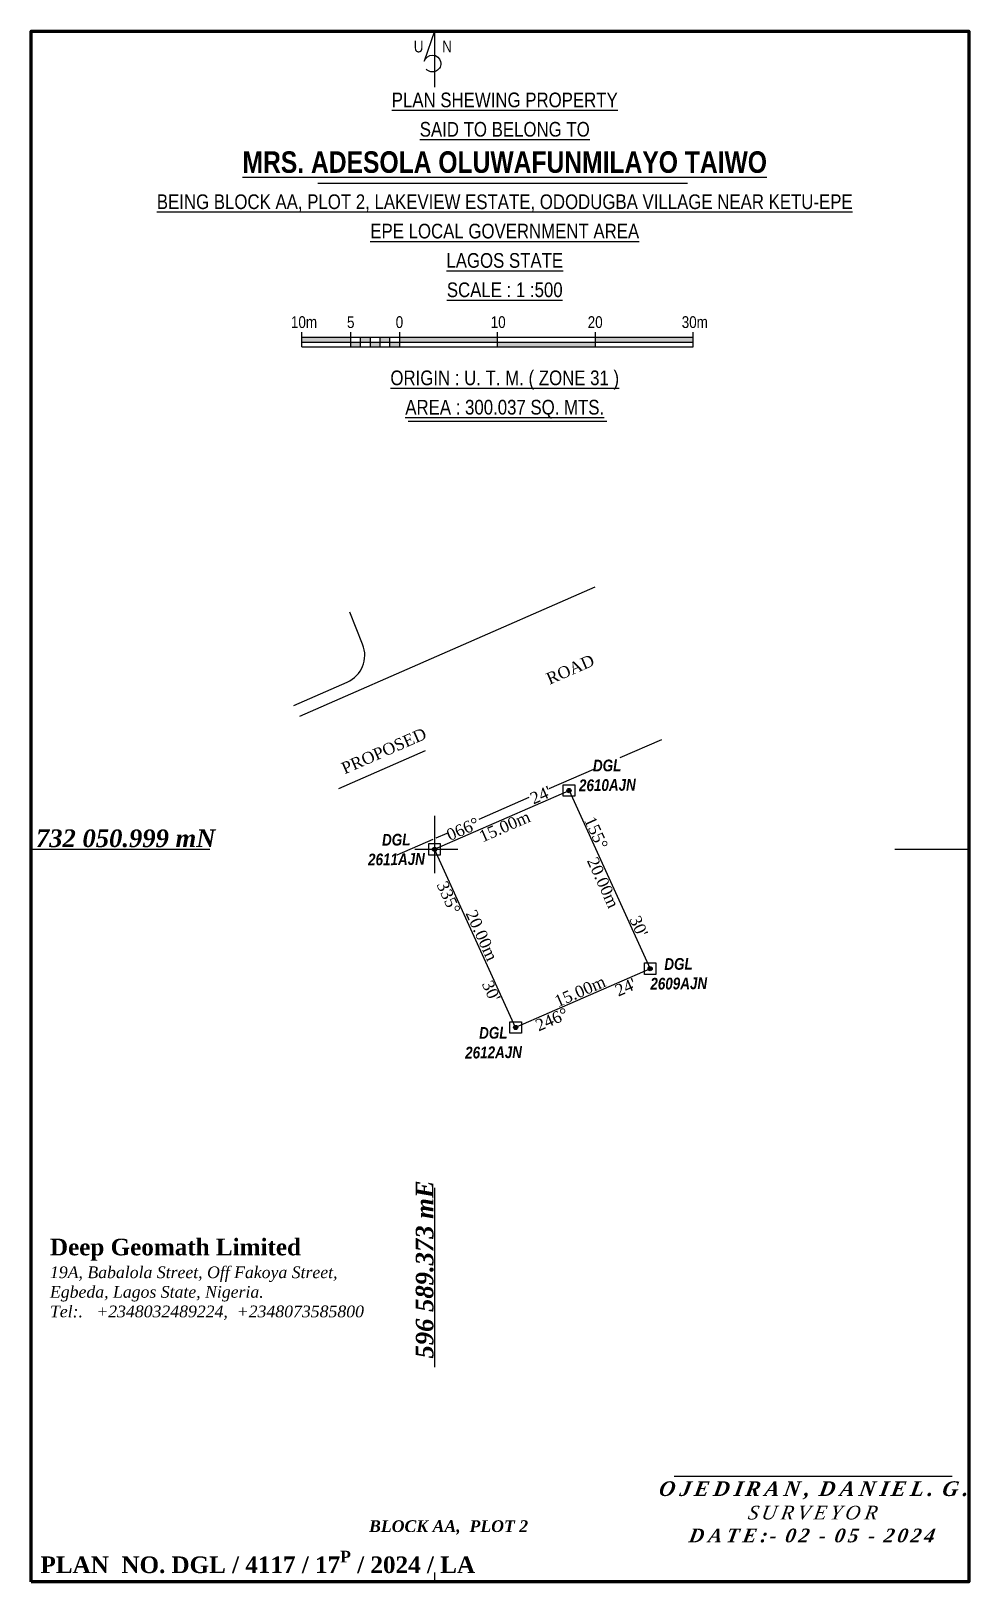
# Model space of a CAD drawing. Header units: metres. Extents: x 527079 to 600981, y 729644 to 782828.
# Drawn here: x 597840.5 to 597936.4, y 730600.1 to 730758.6 of the extents above; entities that cross this region are included whole.
import ezdxf

# ---------------------------------------------------------------- set-up
doc = ezdxf.new("R2010")
doc.units = ezdxf.units.M
doc.header["$MEASUREMENT"] = 0
doc.linetypes.add('ACAD_ISO03W100', pattern=[30, 12, -18])
doc.layers.add('adjusted', color=7, linetype='Continuous')
doc.layers.add('GRID&TITLE', color=7, linetype='Continuous')
doc.styles.add('style2', font='')
doc.styles.get('style2').set_extended_font_data('Arial Black')

msp = doc.modelspace()

# ---------------------------------------------------------------- texts
at = {"color": 0}
for s, insert, char_height, width, attachment_point in [('{\\fArial Narrow|b0|i0|c0|p34;U     N}', (597881.57629, 730757.62587), 1.2, 26.925119, 2), ('{\\fArial Narrow|b0|i0|c0|p34;10m}', (597868.40549, 730729.46029), 1.2, 26.925119, 2), ('{\\fArial Narrow|b0|i0|c0|p34;5}', (597873.18168, 730729.46029), 1.2, 26.925119, 2), ('{\\fArial Narrow|b0|i0|c0|p34;0}', (597878.1641, 730729.46029), 1.2, 26.925119, 2), ('{\\fArial Narrow|b0|i0|c0|p34;10}', (597888.25681, 730729.46029), 1.2, 26.925119, 2), ('{\\fArial Narrow|b0|i0|c0|p34;20}', (597898.17387, 730729.46029), 1.2, 26.925119, 2), ('{\\fArial Narrow|b0|i0|c0|p34;30m}', (597908.35983, 730729.46029), 1.2, 26.925119, 2), ('{\\fTimes New Roman|b1|i1|c0|p18;732 050.999 mN}', (597840.99845, 730677.01526), 1.8, 45.9628771, 1), ('\\pi0.2701;{\\fTimes New Roman|b1|i1|c0|p18;\\H0.8824x;\\Q10.5;\\T1.3;OJEDIRAN, DANIEL. G.\\H1.1x;\\P\\fTimes New Roman|b0|i1|c0|p18;\\H0.8485x;SURVEYOR\\fTimes New Roman|b1|i1|c0|p18;\\P\\pi0;DATE:- 02 - 05 - 2024}', (597920.38772, 730610.39985), 1.7, 31.4335511, 2), ('{\\fTimes New Roman|b1|i1|c0|p18;BLOCK AA,  PLOT 2}', (597875.05505, 730606.41945), 1.2, 45.9628771, 1), ('\\A1;{\\fTimes New Roman|b1|i0|c0|p18;\\H1.03x;PLAN  NO.\\H0.9706x; \\H1.03x;DGL / 4117 / 17\\H0.7x;\\SP^ ;\\H1.429x; / 2024 / LA}', (597841.4656, 730603.30014), 1.65, 98.1290386, 1)]:
    msp.add_mtext(s, dxfattribs=dict(at, insert=insert, char_height=char_height, width=width, attachment_point=attachment_point))
at = {"color": 0, "insert": (597888.9288, 730752.31725), "char_height": 1.5, "width": 113.0007569, "attachment_point": 2, "line_spacing_factor": 1.2}
msp.add_mtext('{\\fArial Narrow|b0|i0|c0|p34;\\LPLAN SHEWING PROPERTY\\PSAID TO BELONG TO\\P\\fArial Narrow|b1|i0|c0|p34;\\H1.467x;MRS. ADESOLA OLUWAFUNMILAYO TAIWO  \\P\\fArial Narrow|b0|i0|c0|p34;\\H0.6817x;BEING BLOCK AA, PLOT 2, LAKEVIEW ESTATE, ODODUGBA VILLAGE NEAR KETU-EPE\\PEPE \\H0.9995x;LOCAL GOVERNMENT AREA\\PLAGOS STATE\\PSCALE : 1 :500\\P\\P\\PORIGIN : U. T. M. ( ZONE 31 )\\PAREA : 300.037 SQ. MTS.}', dxfattribs=at)
at = {"color": 0, "linetype": 'Continuous', "lineweight": -3, "char_height": 1.2}
for s, insert, attachment_point, rotation in [('{\\fTimes New Roman|b0|i0|c0|p18;PROPOSED                              ROAD}', (597885.39998, 730688.22863), 8, 23.597943), ("{\\fTimes New Roman|b0|i0|c0|p18;066°             24'}", (597888.57507, 730678.1005), 8, 23.597943), ('{\\fTimes New Roman|b0|i0|c0|p18;15.00m}', (597888.67515, 730677.87141), 2, 23.597943), ("{\\fTimes New Roman|b0|i0|c0|p18;155°                 30'}", (597899.75919, 730671.93944), 8, 294.4951059), ('{\\fTimes New Roman|b0|i0|c0|p18;20.00m}', (597899.53169, 730671.83578), 2, 294.4951059), ("{\\fTimes New Roman|b0|i0|c0|p18;335°                 30'}", (597885.78435, 730665.8303), 2, 294.4951059), ('{\\fTimes New Roman|b0|i0|c0|p18;20.00m}', (597886.01185, 730665.93396), 8, 294.4951059), ("{\\fTimes New Roman|b0|i0|c0|p18;246°            24'}", (597896.96847, 730659.66924), 2, 23.597943), ('{\\fTimes New Roman|b0|i0|c0|p18;15.00m}', (597896.86839, 730659.89833), 8, 23.597943)]:
    msp.add_mtext(s, dxfattribs=dict(at, insert=insert, attachment_point=attachment_point, rotation=rotation))
at = {"color": 0}
for s, insert, char_height, width, attachment_point, rotation in [('\\pxt115;{\\fArial Narrow|b1|i1|c0|p34;DGL\\P2610AJN}', (597899.38916, 730684.15403), 1.2, 278.2584131, 2, 0.6991952), ('\\pxt115;{\\fArial Narrow|b1|i1|c0|p34;DGL\\P2611AJN}', (597877.8244, 730676.56976), 1.2, 278.2584131, 2, 0.6991952), ('\\pxt115;{\\fArial Narrow|b1|i1|c0|p34;DGL\\P2609AJN}', (597906.68448, 730663.8745), 1.2, 278.2584131, 2, 0.6991952), ('\\pxt115;{\\fArial Narrow|b1|i1|c0|p34;DGL\\P2612AJN}', (597887.75162, 730656.83559), 1.2, 278.2584131, 2, 0.6991952), ('{\\fTimes New Roman|b1|i1|c0|p18;596 589.373 mE}', (597879.82896, 730622.94866), 1.8, 46.6762144, 1, 90)]:
    msp.add_mtext(s, dxfattribs=dict(at, insert=insert, char_height=char_height, width=width, attachment_point=attachment_point, rotation=rotation))
at = {"layer": 'GRID&TITLE', "color": 0, "insert": (597842.43242, 730635.19266), "char_height": 1.5, "width": 117.584978, "attachment_point": 1, "style": 'style2'}
msp.add_mtext('{\\fTimes New Roman|b1|i0|c0|p18;\\H1.133x;Deep Geomath Limited\\P\\fTimes New Roman|b0|i1|c0|p18;\\H0.7061x;19A, Babalola Street, Off Fakoya Street, \\PEgbeda, Lagos State, Nigeria.\\PTel:.   +2348032489224,  +2348073585800}', dxfattribs=at)

# ---------------------------------------------------------------- hatches: boundary and pattern name
h = msp.add_hatch(color=0)
h.paths.add_polyline_path([(597873.19327, 730727.31936), (597868.19327, 730727.31936), (597868.19327, 730726.81936), (597873.19327, 730726.81936)])
h.paths.add_polyline_path([(597888.19327, 730727.31936), (597878.19327, 730727.31936), (597878.19327, 730726.81936), (597888.19327, 730726.81936)])
h.paths.add_polyline_path([(597908.19327, 730727.31936), (597898.19327, 730727.31936), (597898.19327, 730726.81936), (597908.19327, 730726.81936)])
h = msp.add_hatch(color=0)
h.paths.add_polyline_path([(597877.19327, 730726.81936), (597877.19327, 730726.31936), (597878.19327, 730726.31936), (597878.19327, 730726.81936)])
h.paths.add_polyline_path([(597876.19327, 730727.31936), (597876.19327, 730726.81936), (597877.19327, 730726.81936), (597877.19327, 730727.31936)])
h.paths.add_polyline_path([(597876.19327, 730726.31936), (597876.19327, 730726.81936), (597875.19327, 730726.81936), (597875.19327, 730726.31936)])
h.paths.add_polyline_path([(597874.19327, 730727.31936), (597874.19327, 730726.81936), (597875.19327, 730726.81936), (597875.19327, 730727.31936)])
h.paths.add_polyline_path([(597873.19327, 730726.81936), (597873.19327, 730726.31936), (597874.19327, 730726.31936), (597874.19327, 730726.81936)])
for points in [[(597898.19327, 730726.81936), (597888.19327, 730726.81936), (597888.19327, 730726.31936), (597898.19327, 730726.31936)], [(597895.71378, 730680.98869, 1), (597895.28377, 730680.98869, 1)], [(597881.96644, 730674.98321, 1), (597881.53643, 730674.98321, 1)], [(597904.00711, 730662.78653, 1), (597903.5771, 730662.78653, 1)], [(597890.25977, 730656.78105, 1), (597889.82976, 730656.78105, 1)]]:
    msp.add_hatch(color=0).paths.add_polyline_path(points)

# ---------------------------------------------------------------- linework, layer by layer
at = {"color": 0}
for p, q in [((597868.19327, 730726.31936), (597868.19327, 730727.81936)), ((597868.19327, 730726.31936), (597868.19327, 730727.81936)), ((597873.19327, 730726.31936), (597873.19327, 730727.81936)), ((597873.19327, 730726.31936), (597873.19327, 730727.81936)), ((597874.19327, 730726.31936), (597874.19327, 730727.31936)), ((597875.19327, 730726.31936), (597875.19327, 730727.31936)), ((597876.19327, 730726.31936), (597876.19327, 730727.31936)), ((597877.19327, 730726.31936), (597877.19327, 730727.31936)), ((597878.19327, 730726.31936), (597878.19327, 730727.81936)), ((597888.19327, 730726.31936), (597888.19327, 730727.81936)), ((597888.19327, 730726.81936), (597898.19327, 730726.81936)), ((597898.19327, 730726.31936), (597898.19327, 730727.81936)), ((597908.19327, 730726.31936), (597908.19327, 730727.81936)), ((597867.96317, 730688.60243), (597898.16699, 730701.79686)), ((597874.40107, 730695.93589), (597873.08094, 730699.21011)), ((597867.38201, 730689.68952), (597872.81966, 730692.06494)), ((597900.73819, 730684.36876), (597904.97237, 730686.21845)), ((597893.46376, 730681.19096), (597898.02773, 730683.18471)), ((597886.32486, 730678.07235), (597891.43401, 730680.30427)), ((597877.93952, 730674.40924), (597881.61524, 730676.01497)), ((597881.91774, 730676.14712), (597883.05, 730676.64174)), ((597906.23994, 730610.92555), (597934.65891, 730610.92555))]:
    msp.add_line(p, q, dxfattribs=at)
at = {"color": 0, "linetype": 'ACAD_ISO03W100'}
msp.add_line((597880.78576, 730685.06451), (597871.93092, 730681.18063), dxfattribs=at)
at = {"color": 0}
msp.add_lwpolyline([(597881.75144, 730758.60872), (597880.70647, 730755.52286, -3.816456624), (597880.90069, 730754.70249)], format="xyb", dxfattribs=at)
for points in [[(597881.75144, 730758.60872), (597881.75144, 730752.86547)], [(597869.82426, 730743.04752), (597907.61965, 730743.04752)], [(597868.19327, 730727.31936), (597908.19327, 730727.31936)], [(597868.19327, 730726.81936), (597888.19327, 730726.81936)], [(597898.19327, 730726.81936), (597908.19327, 730726.81936)], [(597868.19327, 730726.31936), (597908.19327, 730726.31936)], [(597879.03976, 730718.72587), (597899.37723, 730718.72587)], [(597894.90993, 730681.57754), (597896.08763, 730681.57754), (597896.08763, 730680.39984), (597894.90993, 730680.39984), (597894.90993, 730681.57754)], [(597881.75144, 730678.41425), (597881.75144, 730672.53186)], [(597840.49473, 730674.98321), (597858.78545, 730674.98321)], [(597879.73282, 730674.98321), (597884.13745, 730674.98321)], [(597881.16259, 730675.57206), (597882.34028, 730675.57206), (597882.34028, 730674.39437), (597881.16259, 730674.39437), (597881.16259, 730675.57206)], [(597928.8023, 730674.98321), (597936.39273, 730674.98321)], [(597903.20326, 730663.37537), (597904.38095, 730663.37537), (597904.38095, 730662.19768), (597903.20326, 730662.19768), (597903.20326, 730663.37537)], [(597889.45591, 730657.3699), (597890.63361, 730657.3699), (597890.63361, 730656.1922), (597889.45591, 730656.1922), (597889.45591, 730657.3699)], [(597881.75144, 730640.40503), (597881.75144, 730622.07806)], [(597881.75144, 730601.09007), (597881.75144, 730600.11172)]]:
    msp.add_lwpolyline(points, dxfattribs=at)
msp.add_lwpolyline([(597881.75144, 730674.98321), (597895.49878, 730680.98869), (597903.7921, 730662.78653), (597890.04476, 730656.78105)], close=True, dxfattribs=at)
for centre in [(597895.49878, 730680.98869), (597881.75144, 730674.98321), (597903.7921, 730662.78653), (597890.04476, 730656.78105)]:
    msp.add_circle(centre, 0.21501, dxfattribs=at)
msp.add_arc((597871.61871, 730694.81407), 3, 293.597943, 21.9588017, dxfattribs=at)
at = {"layer": 'adjusted', "color": 0, "lineweight": 100}
msp.add_lwpolyline([(597840.49473, 730600.11172), (597840.49473, 730758.60872), (597936.39273, 730758.60872), (597936.39273, 730600.11172)], close=True, dxfattribs=at)

msp.set_redraw_order([(e.dxf.handle, doc.entitydb.next_handle()) for e in msp.query("TEXT MTEXT ATTDEF DIMENSION ARC_DIMENSION")])  # texts and dimensions are drawn at this point

doc.saveas('drawing.dxf')
